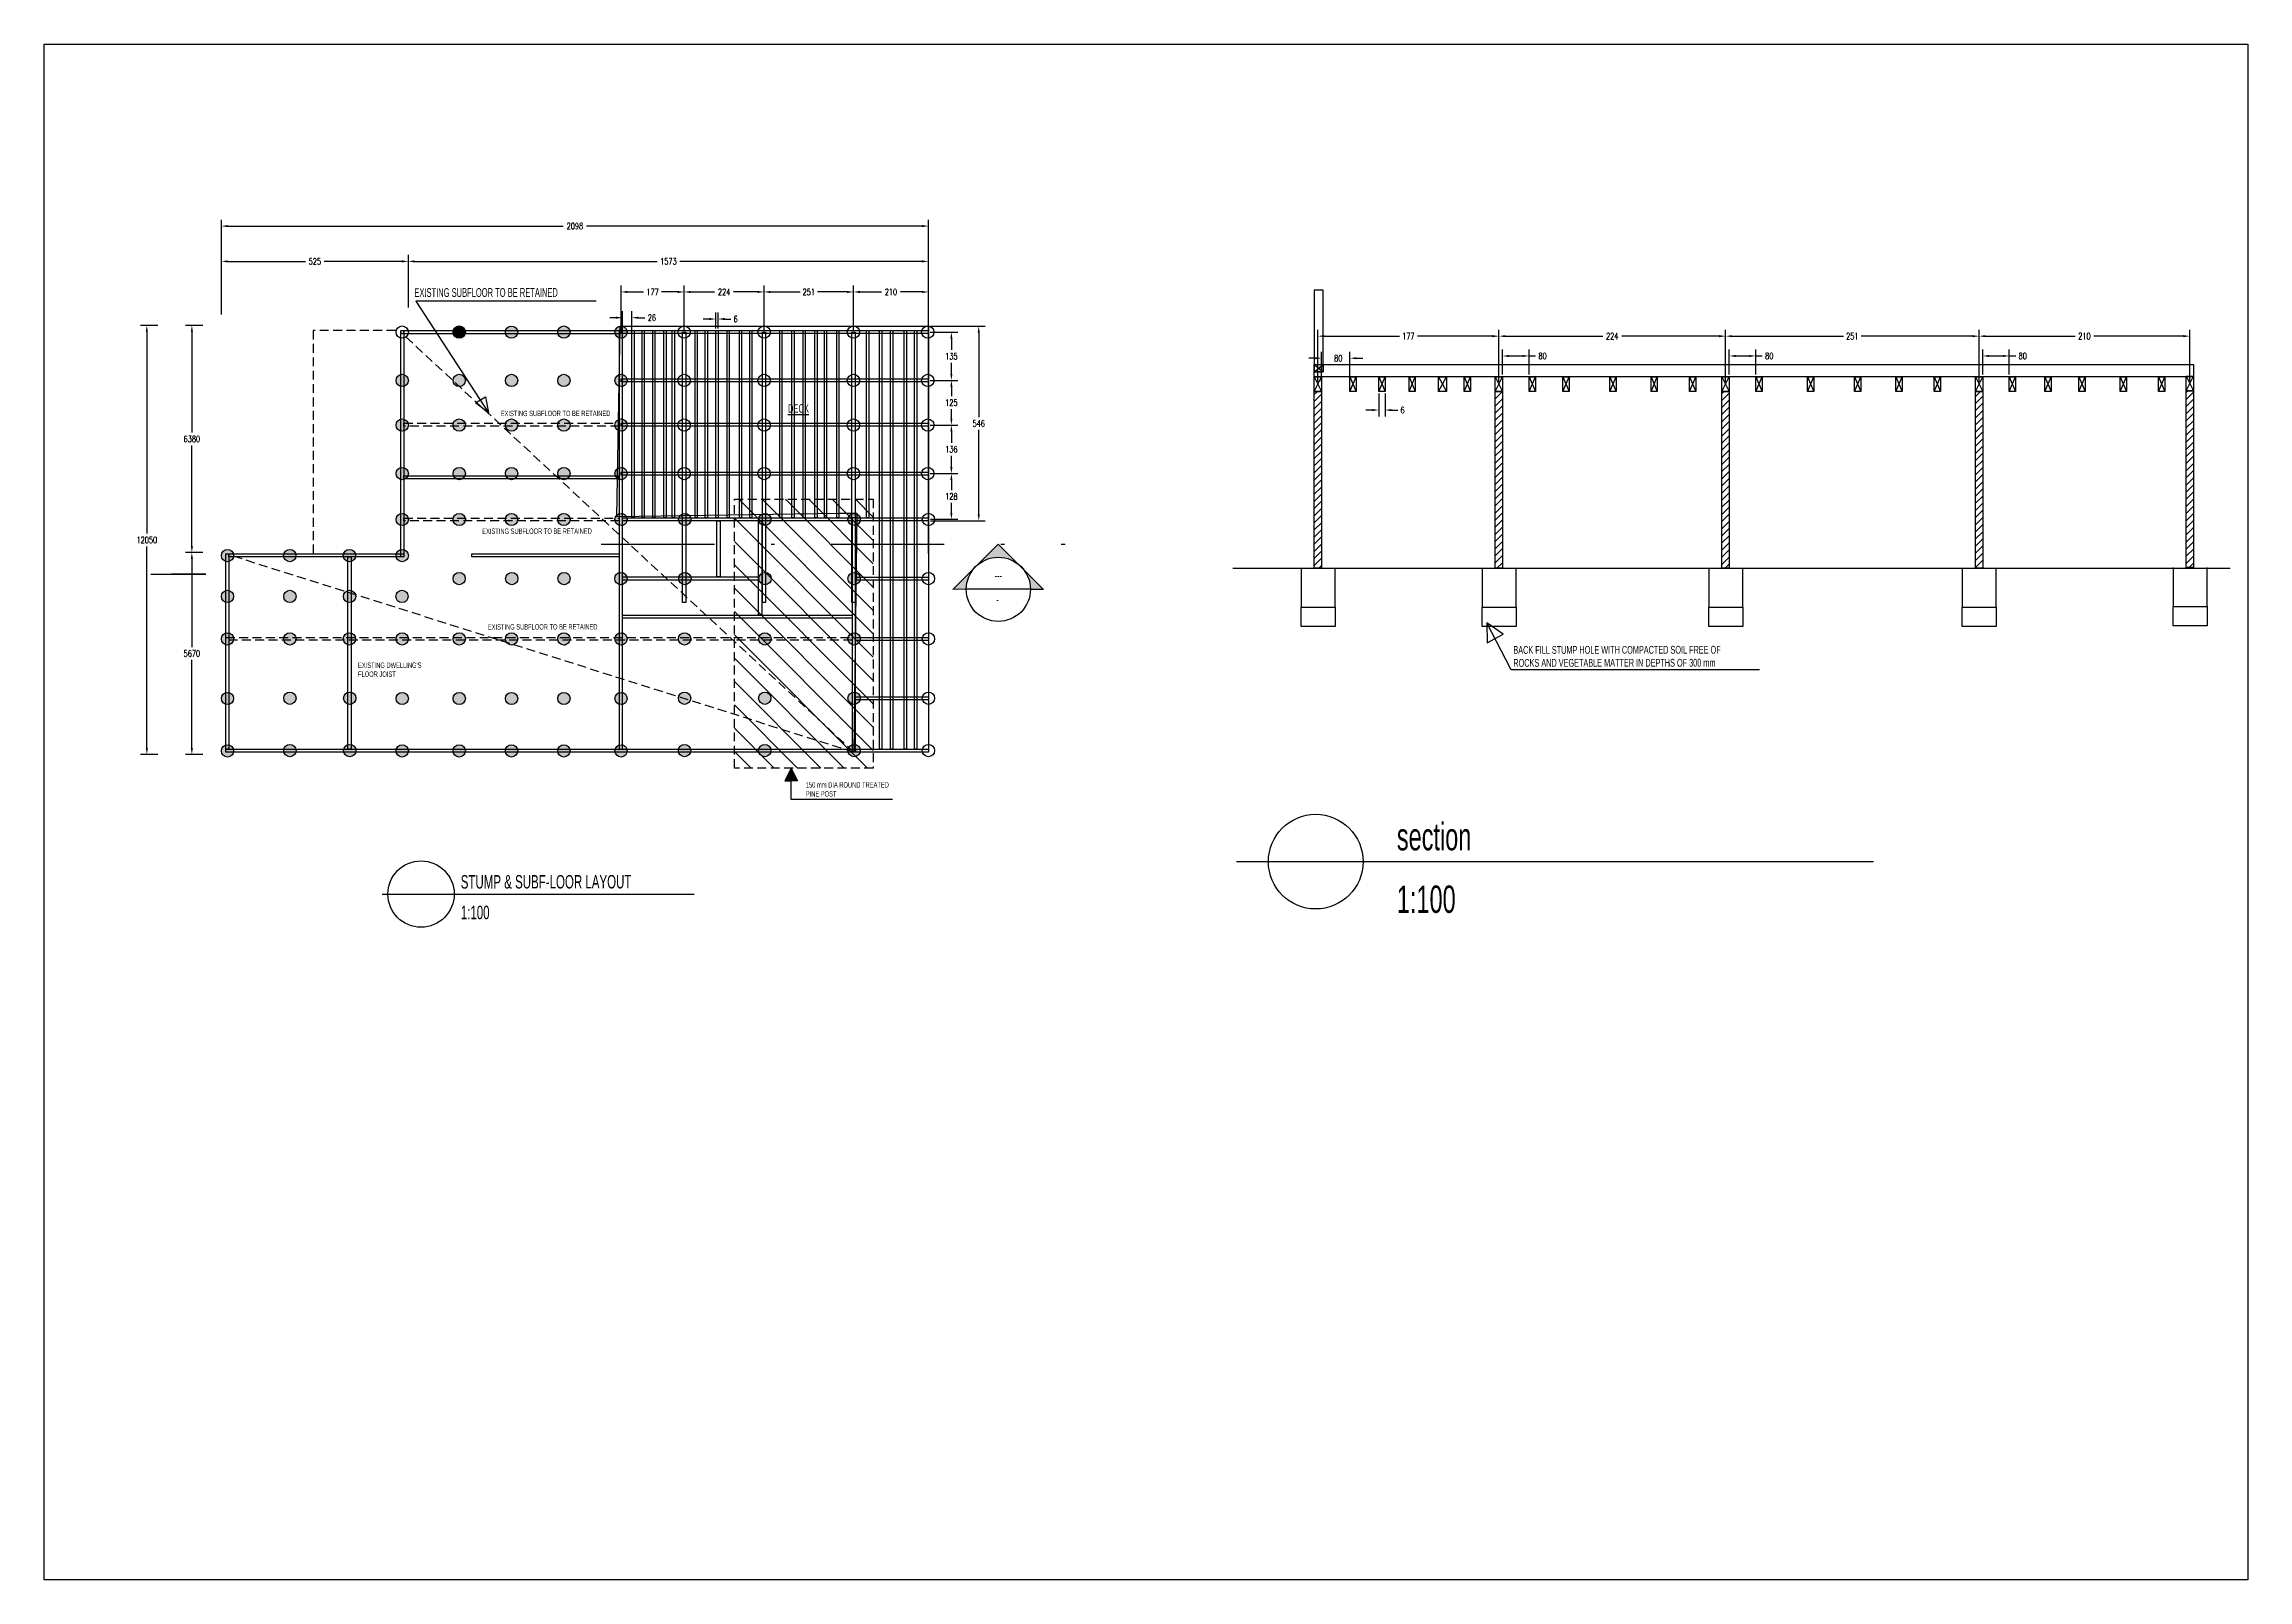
# Model space of a CAD drawing. Header units: inches. Extents: x 26998 to 46838, y -509 to 4343.
# Drawn here: x 37995.4 to 38057.2, y 798.4 to 841.5 of the extents above; entities that cross this region are included whole.
import ezdxf

# ---------------------------------------------------------------- set-up
doc = ezdxf.new("R2010")
doc.units = ezdxf.units.IN
doc.header["$LTSCALE"] = 0.5
doc.header["$MEASUREMENT"] = 0
doc.linetypes.add('DASHDOT2', pattern=[12.7, 6.35, -3.175, 0, -3.175])
doc.linetypes.add('DASHED', pattern=[0.75, 0.5, -0.25])
doc.layers.get('Defpoints').update_dxf_attribs({"color": 140})
for name, color, linetype in [('A-MUROS', 1, 'Continuous'), ('A-NOMBRE_MATERIAL', 4, 'Continuous'), ('A-TEXTOS', 2, 'Continuous'), ('NUEVO DIBUJO', 2, 'Continuous')]:
    doc.layers.add(name, color=color, linetype=linetype)
doc.styles.get("Standard").update_dxf_attribs({"font": 'romans.shx', "width": 0.75})
doc.dimstyles.get("Standard").update_dxf_attribs({"dimtxt": 0.18, "dimasz": 0.18, "dimexe": 0.18, "dimexo": 0.0625, "dimgap": 0.09, "dimtad": 0, "dimtih": 1, "dimtoh": 1, "dimdec": 4, "dimzin": 0, "dimdsep": 46, "dimtxsty": 'Standard', "dimcen": 0.09, "dimadec": 0, "dimazin": 0, "dimtfac": 1, "dimtdec": 4, "dimtofl": 0, "dimtmove": 0, "dimatfit": 3, "dimfxl": 1, "dimtolj": 1, "dimtzin": 0, "dimarcsym": 0})

msp = doc.modelspace()

# ---------------------------------------------------------------- texts
at = {"color": 2, "linetype": 'ByBlock', "char_height": 0.150452333, "attachment_point": 1, "rotation": 0.054061914}
for insert in [(38008.1656992, 831.1764156), (38007.803852, 825.1906186)]:
    msp.add_mtext_dynamic_manual_height_columns('{\\fArial Narrow|b0|i0|c0|p34;EXISTING SUBFLOOR TO BE RETAINED}', width=5.163842693, gutter_width=0.7522617, heights=[0], dxfattribs=dict(at, insert=insert))
at = {"layer": 'A-TEXTOS', "color": 2, "attachment_point": 1, "rotation": 0.054061914}
for s, width, gutter_width, insert, char_height in [('{\\fArial Narrow|b0|i0|c0|p34;EXISTING SUBFLOOR TO BE RETAINED}', 8.43746213, 1.2291581, (38005.7437811, 834.6141959), 0.245831628), ('{\\fArial Narrow|b0|i0|c0|p34;EXISTING SUBFLOOR TO BE RETAINED}', 5.163842693, 0.7522617, (38007.6455176, 827.8733797), 0.150452333), ("{\\fArial Narrow|b0|i0|c0|p34;EXISTING DWELLING'S\\PFLOOR JOIST}", 5.163842693, 0.7522617, (38004.1622531, 824.114775), 0.150452333), ('{\\fArial Narrow|b0|i0|c0|p34;150 mm DIA ROUND TREATED\\PPINE POST}', 5.163842693, 0.7522617, (38016.7243638, 820.7578282), 0.150452333)]:
    msp.add_mtext_dynamic_manual_height_columns(s, width=width, gutter_width=gutter_width, heights=[0], dxfattribs=dict(at, insert=insert, char_height=char_height))
at = {"layer": 'A-TEXTOS', "attachment_point": 1, "rotation": 0.054061914}
for s, width, gutter_width, insert, char_height in [('{\\fArial Narrow|b0|i0|c0|p34;BACK FILL STUMP HOLE WITH COMPACTED SOIL FREE OF\\PROCKS AND VEGETABLE MATTER IN DEPTHS OF 300 mm}', 7.477472615, 1.0893082, (38036.5752207, 824.5776588), 0.217861632), ('{\\fArial Narrow|b0|i0|c0|p34;section}', 26.341188257, 3.8373489, (38033.3065272, 819.6153219), 0.76746978), ('{\\fArial Narrow|b0|i0|c0|p34;STUMP & SUBF-LOOR LAYOUT}', 12.895706027, 1.8786291, (38007.0441992, 818.1517679), 0.375725824), ('{\\fArial Narrow|b0|i0|c0|p34;1:100}', 26.341188257, 3.8373489, (38033.3065272, 817.8600807), 0.76746978), ('{\\fArial Narrow|b0|i0|c0|p34;1:100}', 12.895706027, 1.8786291, (38007.0441992, 817.2924644), 0.375725824)]:
    msp.add_mtext_dynamic_manual_height_columns(s, width=width, gutter_width=gutter_width, heights=[0], dxfattribs=dict(at, insert=insert, char_height=char_height))
at = {"layer": 'NUEVO DIBUJO', "color": 2, "linetype": 'ByBlock', "insert": (38016.2251331, 831.3597116), "char_height": 0.237109014, "attachment_point": 1, "rotation": 0.054061914}
msp.add_mtext_dynamic_manual_height_columns('\\pxql;{\\fArial Narrow|b0|i0|c0|p34;\\LDECK}', width=3.528696202, gutter_width=1.1855451, heights=[0], dxfattribs=at)
at = {"layer": 'NUEVO DIBUJO', "color": 3, "linetype": 'ByBlock', "char_height": 0.237109014, "attachment_point": 1, "rotation": 180.054061914}
for s, insert in [('{\\fArial Narrow|b0|i0|c0|p34;---}', (38022.2308463, 826.3867725)), ('{\\fArial Narrow|b0|i0|c0|p34;-}', (38022.136708, 825.708599))]:
    msp.add_mtext_dynamic_manual_height_columns(s, width=2.849665571, gutter_width=1.1855451, heights=[0], dxfattribs=dict(at, insert=insert))

# ---------------------------------------------------------------- blocks, each defined once
blk = doc.blocks.new('*D528')
at = {"layer": 'Defpoints', "color": 0, "transparency": 16777216}
for p in [(38011.846, 833.787), (38011.583, 833.116), (38011.846, 833.116)]:
    blk.add_point(p, dxfattribs=at)
at = {"layer": 'NUEVO DIBUJO', "color": 0, "lineweight": -2, "transparency": 16777216}
for p, q in [((38011.403, 833.787), (38011.223, 833.787)), ((38011.583, 833.179), (38011.583, 833.967)), ((38011.846, 833.179), (38011.846, 833.967)), ((38012.026, 833.787), (38012.206, 833.787))]:
    blk.add_line(p, q, dxfattribs=at)
at = {"layer": 'NUEVO DIBUJO', "color": 0, "transparency": 16777216}
for points in [[(38011.403, 833.817), (38011.403, 833.757), (38011.583, 833.787)], [(38012.026, 833.817), (38012.026, 833.757), (38011.846, 833.787)]]:
    blk.add_solid(points, dxfattribs=at)
at = {"layer": 'NUEVO DIBUJO', "color": 0, "transparency": 16777216, "insert": (38012.406, 833.787), "char_height": 0.18, "attachment_point": 5}
blk.add_mtext('\\A1;26', dxfattribs=at)
blk = doc.blocks.new('*D491')
at = {"layer": 'Defpoints', "color": 0, "transparency": 16777216}
for p in [(37998.238, 833.572), (37998.612, 833.572), (37998.612, 821.536)]:
    blk.add_point(p, dxfattribs=at)
at = {"layer": 'NUEVO DIBUJO', "color": 0, "lineweight": -2, "transparency": 16777216}
for p, q in [((37998.55, 833.572), (37998.058, 833.572)), ((37998.238, 833.392), (37998.238, 827.734)), ((37998.238, 821.716), (37998.238, 827.374)), ((37998.55, 821.536), (37998.058, 821.536))]:
    blk.add_line(p, q, dxfattribs=at)
at = {"layer": 'NUEVO DIBUJO', "color": 0, "transparency": 16777216}
for points in [[(37998.208, 833.392), (37998.268, 833.392), (37998.238, 833.572)], [(37998.208, 821.716), (37998.268, 821.716), (37998.238, 821.536)]]:
    blk.add_solid(points, dxfattribs=at)
at = {"layer": 'NUEVO DIBUJO', "color": 0, "transparency": 16777216, "insert": (37998.238, 827.554), "char_height": 0.18, "attachment_point": 5}
blk.add_mtext('\\A1;12050', dxfattribs=at)
blk = doc.blocks.new('*D492')
at = {"layer": 'Defpoints', "color": 0, "transparency": 16777216}
for p in [(37999.501, 827.202), (37999.875, 827.202), (37999.875, 821.536)]:
    blk.add_point(p, dxfattribs=at)
at = {"layer": 'NUEVO DIBUJO', "color": 0, "lineweight": -2, "transparency": 16777216}
for p, q in [((37999.812, 827.202), (37999.321, 827.202)), ((37999.501, 827.022), (37999.501, 824.549)), ((37999.501, 821.716), (37999.501, 824.189)), ((37999.812, 821.536), (37999.321, 821.536))]:
    blk.add_line(p, q, dxfattribs=at)
at = {"layer": 'NUEVO DIBUJO', "color": 0, "transparency": 16777216}
for points in [[(37999.471, 827.022), (37999.531, 827.022), (37999.501, 827.202)], [(37999.471, 821.716), (37999.531, 821.716), (37999.501, 821.536)]]:
    blk.add_solid(points, dxfattribs=at)
at = {"layer": 'NUEVO DIBUJO', "color": 0, "transparency": 16777216, "insert": (37999.501, 824.369), "char_height": 0.18, "attachment_point": 5}
blk.add_mtext('\\A1;5670', dxfattribs=at)
blk = doc.blocks.new('*D493')
at = {"layer": 'Defpoints', "color": 0, "transparency": 16777216}
for p in [(37999.501, 833.572), (37999.875, 833.572), (37999.875, 827.202)]:
    blk.add_point(p, dxfattribs=at)
at = {"layer": 'NUEVO DIBUJO', "color": 0, "lineweight": -2, "transparency": 16777216}
for p, q in [((37999.812, 833.572), (37999.321, 833.572)), ((37999.501, 833.392), (37999.501, 830.567)), ((37999.501, 827.382), (37999.501, 830.207)), ((37999.812, 827.202), (37999.321, 827.202))]:
    blk.add_line(p, q, dxfattribs=at)
at = {"layer": 'NUEVO DIBUJO', "color": 0, "transparency": 16777216}
for points in [[(37999.471, 833.392), (37999.531, 833.392), (37999.501, 833.572)], [(37999.471, 827.382), (37999.531, 827.382), (37999.501, 827.202)]]:
    blk.add_solid(points, dxfattribs=at)
at = {"layer": 'NUEVO DIBUJO', "color": 0, "transparency": 16777216, "insert": (37999.501, 830.387), "char_height": 0.18, "attachment_point": 5}
blk.add_mtext('\\A1;6380', dxfattribs=at)
blk = doc.blocks.new('*D529')
at = {"layer": 'Defpoints', "color": 0, "transparency": 16777216}
for p in [(38020.165, 836.356), (38000.328, 834.685), (38020.165, 827.113)]:
    blk.add_point(p, dxfattribs=at)
at = {"layer": 'NUEVO DIBUJO', "color": 0, "lineweight": -2, "transparency": 16777216}
for p, q in [((38000.328, 834.748), (38000.328, 836.536)), ((38000.508, 836.356), (38009.919, 836.356)), ((38019.985, 836.356), (38010.574, 836.356)), ((38020.165, 827.176), (38020.165, 836.536))]:
    blk.add_line(p, q, dxfattribs=at)
at = {"layer": 'NUEVO DIBUJO', "color": 0, "transparency": 16777216}
for points in [[(38000.508, 836.386), (38000.508, 836.326), (38000.328, 836.356)], [(38019.985, 836.386), (38019.985, 836.326), (38020.165, 836.356)]]:
    blk.add_solid(points, dxfattribs=at)
at = {"layer": 'NUEVO DIBUJO', "color": 0, "transparency": 16777216, "insert": (38010.247, 836.356), "char_height": 0.18, "attachment_point": 5}
blk.add_mtext('\\A1;2098', dxfattribs=at)
blk = doc.blocks.new('*D494')
at = {"layer": 'Defpoints', "color": 0, "transparency": 16777216}
for p in [(38005.575, 835.366), (38000.328, 833.818), (38005.575, 834.012)]:
    blk.add_point(p, dxfattribs=at)
at = {"layer": 'NUEVO DIBUJO', "color": 0, "lineweight": -2, "transparency": 16777216}
for p, q in [((38000.328, 833.88), (38000.328, 835.546)), ((38000.508, 835.366), (38002.688, 835.366)), ((38005.395, 835.366), (38003.215, 835.366)), ((38005.575, 834.074), (38005.575, 835.546))]:
    blk.add_line(p, q, dxfattribs=at)
at = {"layer": 'NUEVO DIBUJO', "color": 0, "transparency": 16777216}
for points in [[(38000.508, 835.396), (38000.508, 835.336), (38000.328, 835.366)], [(38005.395, 835.396), (38005.395, 835.336), (38005.575, 835.366)]]:
    blk.add_solid(points, dxfattribs=at)
at = {"layer": 'NUEVO DIBUJO', "color": 0, "transparency": 16777216, "insert": (38002.952, 835.366), "char_height": 0.18, "attachment_point": 5}
blk.add_mtext('\\A1;525', dxfattribs=at)
blk = doc.blocks.new('*D495')
at = {"layer": 'Defpoints', "color": 0, "transparency": 16777216}
for p in [(38020.165, 835.366), (38005.575, 834.012), (38020.165, 834.012)]:
    blk.add_point(p, dxfattribs=at)
at = {"layer": 'NUEVO DIBUJO', "color": 0, "lineweight": -2, "transparency": 16777216}
for p, q in [((38005.575, 834.074), (38005.575, 835.546)), ((38005.755, 835.366), (38012.552, 835.366)), ((38019.985, 835.366), (38013.188, 835.366)), ((38020.165, 834.074), (38020.165, 835.546))]:
    blk.add_line(p, q, dxfattribs=at)
at = {"layer": 'NUEVO DIBUJO', "color": 0, "transparency": 16777216}
for points in [[(38005.755, 835.396), (38005.755, 835.336), (38005.575, 835.366)], [(38019.985, 835.396), (38019.985, 835.336), (38020.165, 835.366)]]:
    blk.add_solid(points, dxfattribs=at)
at = {"layer": 'NUEVO DIBUJO', "color": 0, "transparency": 16777216, "insert": (38012.87, 835.366), "char_height": 0.18, "attachment_point": 5}
blk.add_mtext('\\A1;1573', dxfattribs=at)
blk = doc.blocks.new('*D530')
at = {"layer": 'Defpoints', "color": 0, "transparency": 16777216}
for p in [(38013.312, 834.509), (38011.541, 833.382), (38013.312, 833.382)]:
    blk.add_point(p, dxfattribs=at)
at = {"layer": 'NUEVO DIBUJO', "color": 0, "lineweight": -2, "transparency": 16777216}
for p, q in [((38011.541, 833.444), (38011.541, 834.689)), ((38013.312, 833.444), (38013.312, 834.689)), ((38011.721, 834.509), (38012.172, 834.509)), ((38013.132, 834.509), (38012.68, 834.509))]:
    blk.add_line(p, q, dxfattribs=at)
at = {"layer": 'NUEVO DIBUJO', "color": 0, "transparency": 16777216}
for points in [[(38011.721, 834.539), (38011.721, 834.479), (38011.541, 834.509)], [(38013.132, 834.539), (38013.132, 834.479), (38013.312, 834.509)]]:
    blk.add_solid(points, dxfattribs=at)
at = {"layer": 'NUEVO DIBUJO', "color": 0, "transparency": 16777216, "insert": (38012.426, 834.509), "char_height": 0.18, "attachment_point": 5}
blk.add_mtext('\\A1;177', dxfattribs=at)
blk = doc.blocks.new('*D531')
at = {"layer": 'Defpoints', "color": 0, "transparency": 16777216}
for p in [(38015.554, 834.509), (38013.312, 833.382), (38015.554, 833.382)]:
    blk.add_point(p, dxfattribs=at)
at = {"layer": 'NUEVO DIBUJO', "color": 0, "lineweight": -2, "transparency": 16777216}
for p, q in [((38013.312, 833.444), (38013.312, 834.689)), ((38015.554, 833.444), (38015.554, 834.689)), ((38013.492, 834.509), (38014.166, 834.509)), ((38015.374, 834.509), (38014.7, 834.509))]:
    blk.add_line(p, q, dxfattribs=at)
at = {"layer": 'NUEVO DIBUJO', "color": 0, "transparency": 16777216}
for points in [[(38013.492, 834.539), (38013.492, 834.479), (38013.312, 834.509)], [(38015.374, 834.539), (38015.374, 834.479), (38015.554, 834.509)]]:
    blk.add_solid(points, dxfattribs=at)
at = {"layer": 'NUEVO DIBUJO', "color": 0, "transparency": 16777216, "insert": (38014.433, 834.509), "char_height": 0.18, "attachment_point": 5}
blk.add_mtext('\\A1;224', dxfattribs=at)
blk = doc.blocks.new('*D532')
at = {"layer": 'Defpoints', "color": 0, "transparency": 16777216}
for p in [(38018.062, 834.509), (38015.554, 833.382), (38018.062, 833.382)]:
    blk.add_point(p, dxfattribs=at)
at = {"layer": 'NUEVO DIBUJO', "color": 0, "lineweight": -2, "transparency": 16777216}
for p, q in [((38015.554, 833.444), (38015.554, 834.689)), ((38018.062, 833.444), (38018.062, 834.689)), ((38015.734, 834.509), (38016.564, 834.509)), ((38017.882, 834.509), (38017.052, 834.509))]:
    blk.add_line(p, q, dxfattribs=at)
at = {"layer": 'NUEVO DIBUJO', "color": 0, "transparency": 16777216}
for points in [[(38015.734, 834.539), (38015.734, 834.479), (38015.554, 834.509)], [(38017.882, 834.539), (38017.882, 834.479), (38018.062, 834.509)]]:
    blk.add_solid(points, dxfattribs=at)
at = {"layer": 'NUEVO DIBUJO', "color": 0, "transparency": 16777216, "insert": (38016.808, 834.509), "char_height": 0.18, "attachment_point": 5}
blk.add_mtext('\\A1;251', dxfattribs=at)
blk = doc.blocks.new('*D533')
at = {"layer": 'Defpoints', "color": 0, "transparency": 16777216}
for p in [(38020.165, 834.509), (38018.062, 833.382), (38020.165, 833.382)]:
    blk.add_point(p, dxfattribs=at)
at = {"layer": 'NUEVO DIBUJO', "color": 0, "lineweight": -2, "transparency": 16777216}
for p, q in [((38018.062, 833.444), (38018.062, 834.689)), ((38020.165, 833.444), (38020.165, 834.689)), ((38018.242, 834.509), (38018.85, 834.509)), ((38019.985, 834.509), (38019.377, 834.509))]:
    blk.add_line(p, q, dxfattribs=at)
at = {"layer": 'NUEVO DIBUJO', "color": 0, "transparency": 16777216}
for points in [[(38018.242, 834.539), (38018.242, 834.479), (38018.062, 834.509)], [(38019.985, 834.539), (38019.985, 834.479), (38020.165, 834.509)]]:
    blk.add_solid(points, dxfattribs=at)
at = {"layer": 'NUEVO DIBUJO', "color": 0, "transparency": 16777216, "insert": (38019.113, 834.509), "char_height": 0.18, "attachment_point": 5}
blk.add_mtext('\\A1;210', dxfattribs=at)
blk = doc.blocks.new('*D534')
at = {"layer": 'Defpoints', "color": 0, "transparency": 16777216}
for p in [(38020.147, 833.382), (38020.147, 832.028), (38020.809, 832.028)]:
    blk.add_point(p, dxfattribs=at)
at = {"layer": 'NUEVO DIBUJO', "color": 0, "lineweight": -2, "transparency": 16777216}
for p, q in [((38020.21, 833.382), (38020.989, 833.382)), ((38020.809, 833.202), (38020.809, 832.885)), ((38020.809, 832.208), (38020.809, 832.525)), ((38020.21, 832.028), (38020.989, 832.028))]:
    blk.add_line(p, q, dxfattribs=at)
at = {"layer": 'NUEVO DIBUJO', "color": 0, "transparency": 16777216}
for points in [[(38020.779, 833.202), (38020.839, 833.202), (38020.809, 833.382)], [(38020.779, 832.208), (38020.839, 832.208), (38020.809, 832.028)]]:
    blk.add_solid(points, dxfattribs=at)
at = {"layer": 'NUEVO DIBUJO', "color": 0, "transparency": 16777216, "insert": (38020.809, 832.705), "char_height": 0.18, "attachment_point": 5}
blk.add_mtext('\\A1;135', dxfattribs=at)
blk = doc.blocks.new('*D535')
at = {"layer": 'Defpoints', "color": 0, "transparency": 16777216}
for p in [(38020.165, 832.028), (38020.147, 830.777), (38020.809, 830.777)]:
    blk.add_point(p, dxfattribs=at)
at = {"layer": 'NUEVO DIBUJO', "color": 0, "lineweight": -2, "transparency": 16777216}
for p, q in [((38020.227, 832.028), (38020.989, 832.028)), ((38020.809, 831.848), (38020.809, 831.583)), ((38020.809, 830.957), (38020.809, 831.223)), ((38020.21, 830.777), (38020.989, 830.777))]:
    blk.add_line(p, q, dxfattribs=at)
at = {"layer": 'NUEVO DIBUJO', "color": 0, "transparency": 16777216}
for points in [[(38020.779, 831.848), (38020.839, 831.848), (38020.809, 832.028)], [(38020.779, 830.957), (38020.839, 830.957), (38020.809, 830.777)]]:
    blk.add_solid(points, dxfattribs=at)
at = {"layer": 'NUEVO DIBUJO', "color": 0, "transparency": 16777216, "insert": (38020.809, 831.403), "char_height": 0.18, "attachment_point": 5}
blk.add_mtext('\\A1;125', dxfattribs=at)
blk = doc.blocks.new('*D536')
at = {"layer": 'Defpoints', "color": 0, "transparency": 16777216}
for p in [(38020.147, 830.777), (38020.147, 829.415), (38020.809, 829.415)]:
    blk.add_point(p, dxfattribs=at)
at = {"layer": 'NUEVO DIBUJO', "color": 0, "lineweight": -2, "transparency": 16777216}
for p, q in [((38020.21, 830.777), (38020.989, 830.777)), ((38020.809, 830.597), (38020.809, 830.276)), ((38020.809, 829.595), (38020.809, 829.916)), ((38020.21, 829.415), (38020.989, 829.415))]:
    blk.add_line(p, q, dxfattribs=at)
at = {"layer": 'NUEVO DIBUJO', "color": 0, "transparency": 16777216}
for points in [[(38020.779, 830.597), (38020.839, 830.597), (38020.809, 830.777)], [(38020.779, 829.595), (38020.839, 829.595), (38020.809, 829.415)]]:
    blk.add_solid(points, dxfattribs=at)
at = {"layer": 'NUEVO DIBUJO', "color": 0, "transparency": 16777216, "insert": (38020.809, 830.096), "char_height": 0.18, "attachment_point": 5}
blk.add_mtext('\\A1;136', dxfattribs=at)
blk = doc.blocks.new('*D537')
at = {"layer": 'Defpoints', "color": 0, "transparency": 16777216}
for p in [(38020.147, 829.415), (38020.165, 828.133), (38020.809, 828.133)]:
    blk.add_point(p, dxfattribs=at)
at = {"layer": 'NUEVO DIBUJO', "color": 0, "lineweight": -2, "transparency": 16777216}
for p, q in [((38020.21, 829.415), (38020.989, 829.415)), ((38020.809, 829.235), (38020.809, 828.954)), ((38020.809, 828.313), (38020.809, 828.594)), ((38020.227, 828.133), (38020.989, 828.133))]:
    blk.add_line(p, q, dxfattribs=at)
at = {"layer": 'NUEVO DIBUJO', "color": 0, "transparency": 16777216}
for points in [[(38020.779, 829.235), (38020.839, 829.235), (38020.809, 829.415)], [(38020.779, 828.313), (38020.839, 828.313), (38020.809, 828.133)]]:
    blk.add_solid(points, dxfattribs=at)
at = {"layer": 'NUEVO DIBUJO', "color": 0, "transparency": 16777216, "insert": (38020.809, 828.774), "char_height": 0.18, "attachment_point": 5}
blk.add_mtext('\\A1;128', dxfattribs=at)
blk = doc.blocks.new('*D538')
at = {"layer": 'Defpoints', "color": 0, "transparency": 16777216}
for p in [(38020.165, 833.548), (38020.165, 828.09), (38021.577, 828.09)]:
    blk.add_point(p, dxfattribs=at)
at = {"layer": 'NUEVO DIBUJO', "color": 0, "lineweight": -2, "transparency": 16777216}
for p, q in [((38020.227, 833.548), (38021.757, 833.548)), ((38021.577, 833.368), (38021.577, 830.999)), ((38021.577, 828.27), (38021.577, 830.639)), ((38020.227, 828.09), (38021.757, 828.09))]:
    blk.add_line(p, q, dxfattribs=at)
at = {"layer": 'NUEVO DIBUJO', "color": 0, "transparency": 16777216}
for points in [[(38021.547, 833.368), (38021.607, 833.368), (38021.577, 833.548)], [(38021.547, 828.27), (38021.607, 828.27), (38021.577, 828.09)]]:
    blk.add_solid(points, dxfattribs=at)
at = {"layer": 'NUEVO DIBUJO', "color": 0, "transparency": 16777216, "insert": (38021.577, 830.819), "char_height": 0.18, "attachment_point": 5}
blk.add_mtext('\\A1;546', dxfattribs=at)
blk = doc.blocks.new('*D539')
at = {"layer": 'Defpoints', "color": 0, "transparency": 16777216}
for p in [(38014.264, 833.75), (38014.201, 833.425), (38014.264, 833.425)]:
    blk.add_point(p, dxfattribs=at)
at = {"layer": 'NUEVO DIBUJO', "color": 0, "lineweight": -2, "transparency": 16777216}
for p, q in [((38014.021, 833.75), (38013.841, 833.75)), ((38014.201, 833.487), (38014.201, 833.93)), ((38014.264, 833.487), (38014.264, 833.93)), ((38014.444, 833.75), (38014.624, 833.75))]:
    blk.add_line(p, q, dxfattribs=at)
at = {"layer": 'NUEVO DIBUJO', "color": 0, "transparency": 16777216}
for points in [[(38014.021, 833.78), (38014.021, 833.72), (38014.201, 833.75)], [(38014.444, 833.78), (38014.444, 833.72), (38014.264, 833.75)]]:
    blk.add_solid(points, dxfattribs=at)
at = {"layer": 'NUEVO DIBUJO', "color": 0, "transparency": 16777216, "insert": (38014.756, 833.75), "char_height": 0.18, "attachment_point": 5}
blk.add_mtext('\\A1;6', dxfattribs=at)
blk = doc.blocks.new('*D540')
at = {"layer": 'Defpoints', "color": 0, "transparency": 16777216}
for p in [(38036.169, 833.269), (38031.093, 831.925), (38036.169, 831.925)]:
    blk.add_point(p, dxfattribs=at)
at = {"layer": 'NUEVO DIBUJO', "color": 0, "lineweight": -2, "transparency": 16777216}
for p, q in [((38031.093, 831.987), (38031.093, 833.449)), ((38031.273, 833.269), (38033.377, 833.269)), ((38035.989, 833.269), (38033.885, 833.269)), ((38036.169, 831.987), (38036.169, 833.449))]:
    blk.add_line(p, q, dxfattribs=at)
at = {"layer": 'NUEVO DIBUJO', "color": 0, "transparency": 16777216}
for points in [[(38031.273, 833.299), (38031.273, 833.239), (38031.093, 833.269)], [(38035.989, 833.299), (38035.989, 833.239), (38036.169, 833.269)]]:
    blk.add_solid(points, dxfattribs=at)
at = {"layer": 'NUEVO DIBUJO', "color": 0, "transparency": 16777216, "insert": (38033.631, 833.269), "char_height": 0.18, "attachment_point": 5}
blk.add_mtext('\\A1;177', dxfattribs=at)
blk = doc.blocks.new('*D541')
at = {"layer": 'Defpoints', "color": 0, "transparency": 16777216}
for p in [(38042.528, 833.269), (38036.169, 831.925), (38042.528, 831.925)]:
    blk.add_point(p, dxfattribs=at)
at = {"layer": 'NUEVO DIBUJO', "color": 0, "lineweight": -2, "transparency": 16777216}
for p, q in [((38036.169, 831.987), (38036.169, 833.449)), ((38036.349, 833.269), (38039.082, 833.269)), ((38042.348, 833.269), (38039.615, 833.269)), ((38042.528, 831.987), (38042.528, 833.449))]:
    blk.add_line(p, q, dxfattribs=at)
at = {"layer": 'NUEVO DIBUJO', "color": 0, "transparency": 16777216}
for points in [[(38036.349, 833.299), (38036.349, 833.239), (38036.169, 833.269)], [(38042.348, 833.299), (38042.348, 833.239), (38042.528, 833.269)]]:
    blk.add_solid(points, dxfattribs=at)
at = {"layer": 'NUEVO DIBUJO', "color": 0, "transparency": 16777216, "insert": (38039.349, 833.269), "char_height": 0.18, "attachment_point": 5}
blk.add_mtext('\\A1;224', dxfattribs=at)
blk = doc.blocks.new('*D542')
at = {"layer": 'Defpoints', "color": 0, "transparency": 16777216}
for p in [(38049.641, 833.269), (38042.528, 831.925), (38049.641, 831.925)]:
    blk.add_point(p, dxfattribs=at)
at = {"layer": 'NUEVO DIBUJO', "color": 0, "lineweight": -2, "transparency": 16777216}
for p, q in [((38042.528, 831.987), (38042.528, 833.449)), ((38042.708, 833.269), (38045.84, 833.269)), ((38049.461, 833.269), (38046.329, 833.269)), ((38049.641, 831.987), (38049.641, 833.449))]:
    blk.add_line(p, q, dxfattribs=at)
at = {"layer": 'NUEVO DIBUJO', "color": 0, "transparency": 16777216}
for points in [[(38042.708, 833.299), (38042.708, 833.239), (38042.528, 833.269)], [(38049.461, 833.299), (38049.461, 833.239), (38049.641, 833.269)]]:
    blk.add_solid(points, dxfattribs=at)
at = {"layer": 'NUEVO DIBUJO', "color": 0, "transparency": 16777216, "insert": (38046.085, 833.269), "char_height": 0.18, "attachment_point": 5}
blk.add_mtext('\\A1;251', dxfattribs=at)
blk = doc.blocks.new('*D543')
at = {"layer": 'Defpoints', "color": 0, "transparency": 16777216}
for p in [(38055.554, 833.269), (38049.641, 831.925), (38055.554, 831.943)]:
    blk.add_point(p, dxfattribs=at)
at = {"layer": 'NUEVO DIBUJO', "color": 0, "lineweight": -2, "transparency": 16777216}
for p, q in [((38049.641, 831.987), (38049.641, 833.449)), ((38049.821, 833.269), (38052.334, 833.269)), ((38055.374, 833.269), (38052.861, 833.269)), ((38055.554, 832.005), (38055.554, 833.449))]:
    blk.add_line(p, q, dxfattribs=at)
at = {"layer": 'NUEVO DIBUJO', "color": 0, "transparency": 16777216}
for points in [[(38049.821, 833.299), (38049.821, 833.239), (38049.641, 833.269)], [(38055.374, 833.299), (38055.374, 833.239), (38055.554, 833.269)]]:
    blk.add_solid(points, dxfattribs=at)
at = {"layer": 'NUEVO DIBUJO', "color": 0, "transparency": 16777216, "insert": (38052.597, 833.269), "char_height": 0.18, "attachment_point": 5}
blk.add_mtext('\\A1;210', dxfattribs=at)
blk = doc.blocks.new('*D544')
at = {"layer": 'Defpoints', "color": 0, "transparency": 16777216}
for p in [(38031.992, 832.65), (38031.196, 831.925), (38031.992, 831.925)]:
    blk.add_point(p, dxfattribs=at)
at = {"layer": 'NUEVO DIBUJO', "color": 0, "lineweight": -2, "transparency": 16777216}
for p, q in [((38031.016, 832.65), (38030.836, 832.65)), ((38031.196, 831.987), (38031.196, 832.83)), ((38031.992, 831.987), (38031.992, 832.83)), ((38032.172, 832.65), (38032.352, 832.65))]:
    blk.add_line(p, q, dxfattribs=at)
at = {"layer": 'NUEVO DIBUJO', "color": 0, "transparency": 16777216}
for points in [[(38031.016, 832.68), (38031.016, 832.62), (38031.196, 832.65)], [(38032.172, 832.68), (38032.172, 832.62), (38031.992, 832.65)]]:
    blk.add_solid(points, dxfattribs=at)
at = {"layer": 'NUEVO DIBUJO', "color": 0, "transparency": 16777216, "insert": (38031.663, 832.65), "char_height": 0.18, "attachment_point": 5}
blk.add_mtext('\\A1;80', dxfattribs=at)
blk = doc.blocks.new('*D545')
at = {"layer": 'Defpoints', "color": 0, "transparency": 16777216}
for p in [(38037.016, 832.714), (38036.271, 832.129), (38037.016, 832.129)]:
    blk.add_point(p, dxfattribs=at)
at = {"layer": 'NUEVO DIBUJO', "color": 0, "lineweight": -2, "transparency": 16777216}
for p, q in [((38036.271, 832.192), (38036.271, 832.894)), ((38037.016, 832.192), (38037.016, 832.894)), ((38036.451, 832.714), (38036.836, 832.714)), ((38037.016, 832.714), (38037.196, 832.714))]:
    blk.add_line(p, q, dxfattribs=at)
at = {"layer": 'NUEVO DIBUJO', "color": 0, "transparency": 16777216}
for points in [[(38036.451, 832.744), (38036.451, 832.684), (38036.271, 832.714)], [(38036.836, 832.744), (38036.836, 832.684), (38037.016, 832.714)]]:
    blk.add_solid(points, dxfattribs=at)
at = {"layer": 'NUEVO DIBUJO', "color": 0, "transparency": 16777216, "insert": (38037.395, 832.714), "char_height": 0.18, "attachment_point": 5}
blk.add_mtext('\\A1;80', dxfattribs=at)
blk = doc.blocks.new('*D496')
at = {"layer": 'Defpoints', "color": 0, "transparency": 16777216}
for p in [(38043.376, 832.714), (38042.631, 832.129), (38043.376, 832.129)]:
    blk.add_point(p, dxfattribs=at)
at = {"layer": 'NUEVO DIBUJO', "color": 0, "lineweight": -2, "transparency": 16777216}
for p, q in [((38042.631, 832.192), (38042.631, 832.894)), ((38043.376, 832.192), (38043.376, 832.894)), ((38042.811, 832.714), (38043.196, 832.714)), ((38043.376, 832.714), (38043.556, 832.714))]:
    blk.add_line(p, q, dxfattribs=at)
at = {"layer": 'NUEVO DIBUJO', "color": 0, "transparency": 16777216}
for points in [[(38042.811, 832.744), (38042.811, 832.684), (38042.631, 832.714)], [(38043.196, 832.744), (38043.196, 832.684), (38043.376, 832.714)]]:
    blk.add_solid(points, dxfattribs=at)
at = {"layer": 'NUEVO DIBUJO', "color": 0, "transparency": 16777216, "insert": (38043.755, 832.714), "char_height": 0.18, "attachment_point": 5}
blk.add_mtext('\\A1;80', dxfattribs=at)
blk = doc.blocks.new('*D497')
at = {"layer": 'Defpoints', "color": 0, "transparency": 16777216}
for p in [(38050.488, 832.714), (38049.743, 832.129), (38050.488, 832.129)]:
    blk.add_point(p, dxfattribs=at)
at = {"layer": 'NUEVO DIBUJO', "color": 0, "lineweight": -2, "transparency": 16777216}
for p, q in [((38049.743, 832.192), (38049.743, 832.894)), ((38050.488, 832.192), (38050.488, 832.894)), ((38049.923, 832.714), (38050.308, 832.714)), ((38050.488, 832.714), (38050.668, 832.714))]:
    blk.add_line(p, q, dxfattribs=at)
at = {"layer": 'NUEVO DIBUJO', "color": 0, "transparency": 16777216}
for points in [[(38049.923, 832.744), (38049.923, 832.684), (38049.743, 832.714)], [(38050.308, 832.744), (38050.308, 832.684), (38050.488, 832.714)]]:
    blk.add_solid(points, dxfattribs=at)
at = {"layer": 'NUEVO DIBUJO', "color": 0, "transparency": 16777216, "insert": (38050.867, 832.714), "char_height": 0.18, "attachment_point": 5}
blk.add_mtext('\\A1;80', dxfattribs=at)
blk = doc.blocks.new('*D546')
at = {"layer": 'Defpoints', "color": 0, "transparency": 16777216}
for p in [(38032.798, 831.72), (38032.976, 831.72), (38032.976, 831.197)]:
    blk.add_point(p, dxfattribs=at)
at = {"layer": 'NUEVO DIBUJO', "color": 0, "lineweight": -2, "transparency": 16777216}
for p, q in [((38032.798, 831.657), (38032.798, 831.017)), ((38032.976, 831.657), (38032.976, 831.017)), ((38032.618, 831.197), (38032.438, 831.197)), ((38033.156, 831.197), (38033.336, 831.197))]:
    blk.add_line(p, q, dxfattribs=at)
at = {"layer": 'NUEVO DIBUJO', "color": 0, "transparency": 16777216}
for points in [[(38032.618, 831.227), (38032.618, 831.167), (38032.798, 831.197)], [(38033.156, 831.227), (38033.156, 831.167), (38032.976, 831.197)]]:
    blk.add_solid(points, dxfattribs=at)
at = {"layer": 'NUEVO DIBUJO', "color": 0, "transparency": 16777216, "insert": (38033.467, 831.197), "char_height": 0.18, "attachment_point": 5}
blk.add_mtext('\\A1;6', dxfattribs=at)

# ---------------------------------------------------------------- dimensions: what is measured, and where the dimension line sits
at = {"layer": 'NUEVO DIBUJO', "color": 2}
for base, p1, p2, text, picture, middle in [((38020.1649011, 836.3555475), (38000.3283517, 834.6853526), (38020.1649011, 827.1132662), '2098', '*D529', (38010.2466264, 836.3555475)), ((38005.5750974, 835.3657533), (38000.3283517, 833.8179441), (38005.5750974, 834.0118958), '525', '*D494', (38002.9517246, 835.3657533)), ((38020.1649011, 835.3657533), (38005.5750974, 834.0118958), (38020.1649011, 834.0118958), '1573', '*D495', (38012.8699992, 835.3657533)), ((38013.3117985, 834.5089824), (38011.5405072, 833.38192), (38013.3117985, 833.38192), '177', '*D530', (38012.4261528, 834.5089824)), ((38015.5541667, 834.5089824), (38013.3117985, 833.38192), (38015.5541667, 833.38192), '224', '*D531', (38014.4329826, 834.5089824)), ((38018.0618511, 834.5089824), (38015.5541667, 833.38192), (38018.0618511, 833.38192), '251', '*D532', (38016.8080089, 834.5089824)), ((38020.1649011, 834.5089824), (38018.0618511, 833.38192), (38020.1649011, 833.38192), '210', '*D533', (38019.1133761, 834.5089824)), ((38011.8463111, 833.7868924), (38011.5826927, 833.116098), (38011.8463111, 833.116098), '26', '*D528', (38012.4055968, 833.7868924)), ((38014.2638841, 833.7497797), (38014.2013673, 833.4245626), (38014.2638841, 833.4245626), '6', '*D539', (38014.7556698, 833.7497797)), ((38036.1686285, 833.2687468), (38031.0931796, 831.9246618), (38036.1686285, 831.9246618), '177', '*D540', (38033.6309041, 833.2687468)), ((38042.5284891, 833.2687519), (38036.168859, 831.9246668), (38042.5284891, 831.9246618), '224', '*D541', (38039.348674, 833.2687519)), ((38037.0158308, 832.7135339), (38036.2710183, 832.1294413), (38037.0158308, 832.1294413), '80', '*D545', (38037.3951165, 832.7135339)), ((38049.6408458, 833.2687468), (38042.5284891, 831.9246618), (38049.6408458, 831.9246618), '251', '*D542', (38046.0846674, 833.2687468)), ((38043.3756913, 832.7135339), (38042.6308788, 832.1294413), (38043.3756913, 832.1294413), '80', '*D496', (38043.754977, 832.7135339)), ((38055.5539003, 833.2687468), (38049.6410758, 831.9246668), (38055.5539003, 831.9426888), '210', '*D543', (38052.597488, 833.2687468)), ((38050.488048, 832.7135339), (38049.7432355, 832.1294413), (38050.488048, 832.1294413), '80', '*D497', (38050.8673337, 832.7135339)), ((38032.9755261, 831.1970694), (38032.7982144, 831.7198823), (38032.9755261, 831.7198823), '6', '*D546', (38033.4673118, 831.1970694))]:
    dim = msp.add_linear_dim(base=base, p1=p1, p2=p2, text=text, dimstyle='Standard', dxfattribs=at)
    dim.commit()
    dim.dimension.update_dxf_attribs({"geometry": picture, "text_midpoint": middle})
for base, p1, p2, text, picture, middle in [((37998.2378261, 833.5721009), (37998.612263, 821.5359544), (37998.612263, 833.5721009), '12050', '*D491', (37998.2378261, 827.5540276)), ((37999.5005821, 833.5721009), (37999.8748242, 827.2018924), (37999.8748242, 833.5721009), '6380', '*D493', (37999.5005821, 830.3869966)), ((38021.5772172, 828.0904034), (38020.1649011, 833.548234), (38020.1649011, 828.0904034), '546', '*D538', (38021.5772172, 830.8193187)), ((38020.8089024, 832.0281886), (38020.1473008, 833.38192), (38020.1473008, 832.0281886), '135', '*D534', (38020.8089024, 832.7050543)), ((38020.8089024, 830.7769326), (38020.1649011, 832.0281886), (38020.1473008, 830.7769326), '125', '*D535', (38020.8089024, 831.4025606)), ((38020.8089024, 829.4150871), (38020.1473008, 830.7769326), (38020.1473008, 829.4150871), '136', '*D536', (38020.8089024, 830.0960099)), ((38020.8089024, 828.133046), (38020.1473008, 829.4150871), (38020.1649011, 828.133046), '128', '*D537', (38020.8089024, 828.7740666)), ((37999.5005821, 827.2018924), (37999.8748242, 821.5359544), (37999.8748242, 827.2018924), '5670', '*D492', (37999.5005821, 824.3689234))]:
    dim = msp.add_linear_dim(base=base, p1=p1, p2=p2, angle=90, text=text, dimstyle='Standard', dxfattribs=at)
    dim.commit()
    dim.dimension.update_dxf_attribs({"geometry": picture, "text_midpoint": middle})
dim = msp.add_linear_dim(base=(38031.9920502, 832.6504615), p1=(38031.1955694, 831.9246618), p2=(38031.9920502, 831.9246618), text='80', dimstyle='Standard', dxfattribs=at)
dim.commit()
dim.dimension.update_dxf_attribs({"geometry": '*D544', "text_midpoint": (38031.662639, 832.6504615), "dimtype": 160})

# ---------------------------------------------------------------- hatches: boundary and pattern name
at = {"layer": 'A-NOMBRE_MATERIAL'}
h = msp.add_hatch(color=6, dxfattribs=at)
h.dxf.hatch_style = 1
edge = h.paths.add_edge_path()
edge.add_arc((38008.4708083, 833.3815784), 0.1721429, 0, 360)
edge = h.paths.add_edge_path()
edge.add_arc((38009.9393758, 833.38192), 0.1721429, 0, 360)
edge = h.paths.add_edge_path()
edge.add_arc((38011.5405072, 833.38192), 0.1721429, 0, 360)
edge = h.paths.add_edge_path()
edge.add_arc((38005.4029545, 832.0281886), 0.1721429, 0, 360)
edge = h.paths.add_edge_path()
edge.add_arc((38007.0038954, 832.0281886), 0.1721429, 0, 360)
edge = h.paths.add_edge_path()
edge.add_arc((38008.4708083, 832.027847), 0.1721429, 0, 360)
edge = h.paths.add_edge_path()
edge.add_arc((38011.5405072, 832.0281886), 0.1721429, 0, 360)
edge = h.paths.add_edge_path()
edge.add_arc((38009.9393758, 832.0281886), 0.1721429, 0, 360)
edge = h.paths.add_edge_path()
edge.add_arc((38003.9287417, 821.6443485), 0.1721429, 0, 360)
edge = h.paths.add_edge_path()
edge.add_arc((38002.2512483, 821.6443485), 0.1721429, 0, 360)
edge = h.paths.add_edge_path()
edge.add_arc((38000.5004946, 821.6352422), 0.1721429, 0, 360)
edge = h.paths.add_edge_path()
edge.add_arc((38007.0038954, 821.6379043), 0.1721429, 0, 360)
edge = h.paths.add_edge_path()
edge.add_arc((38005.4029545, 821.6379043), 0.1721429, 0, 360)
edge = h.paths.add_edge_path()
edge.add_arc((38002.2512483, 823.113187), 0.1721429, 0, 360)
edge = h.paths.add_edge_path()
edge.add_arc((38000.5004946, 823.1069963), 0.1721429, 0, 360)
edge = h.paths.add_edge_path()
edge.add_arc((38003.9287417, 823.113187), 0.1721429, 0, 360)
edge = h.paths.add_edge_path()
edge.add_arc((38007.0038954, 823.1069307), 0.1721429, 0, 360)
edge = h.paths.add_edge_path()
edge.add_arc((38005.4029545, 823.1069307), 0.1721429, 0, 360)
edge = h.paths.add_edge_path()
edge.add_arc((38009.9393758, 823.1069307), 0.1721429, 0, 360)
edge = h.paths.add_edge_path()
edge.add_arc((38008.4708083, 823.1065892), 0.1721429, 0, 360)
edge = h.paths.add_edge_path()
edge.add_arc((38013.3227865, 821.6443485), 0.1721429, 0, 360)
edge = h.paths.add_edge_path()
edge.add_arc((38011.5405072, 821.6379043), 0.1721429, 0, 360)
edge = h.paths.add_edge_path()
edge.add_arc((38009.9393758, 821.6379043), 0.1721429, 0, 360)
edge = h.paths.add_edge_path()
edge.add_arc((38008.4708083, 821.6375627), 0.1721429, 0, 360)
edge = h.paths.add_edge_path()
edge.add_arc((38011.5405072, 823.1069307), 0.1721429, 0, 360)
edge = h.paths.add_edge_path()
edge.add_arc((38013.3227865, 823.113187), 0.1721429, 0, 360)
edge = h.paths.add_edge_path()
edge.add_arc((38015.5740155, 823.113187), 0.1721429, 0, 360)
edge = h.paths.add_edge_path()
edge.add_arc((38015.5740155, 821.6443485), 0.1721429, 0, 360)
edge = h.paths.add_edge_path()
edge.add_arc((38000.5004946, 824.7774416), 0.1721429, 0, 360)
edge = h.paths.add_edge_path()
edge.add_arc((38000.5004946, 825.9715582), 0.1721429, 0, 360)
edge = h.paths.add_edge_path()
edge.add_arc((38000.5004946, 827.1132662), 0.1721429, 0, 360)
edge = h.paths.add_edge_path()
edge.add_arc((38002.2523892, 825.9715582), 0.1721429, 0, 360)
edge = h.paths.add_edge_path()
edge.add_arc((38002.2467262, 827.1132662), 0.1721429, 0, 360)
edge = h.paths.add_edge_path()
edge.add_arc((38002.2512483, 824.7774416), 0.1721429, 0, 360)
edge = h.paths.add_edge_path()
edge.add_arc((38003.9223407, 824.7774416), 0.1721429, 0, 360)
edge = h.paths.add_edge_path()
edge.add_arc((38003.9243766, 825.9715582), 0.1721429, 0, 360)
edge = h.paths.add_edge_path()
edge.add_arc((38003.9199517, 827.1132662), 0.1721429, 0, 360)
edge = h.paths.add_edge_path()
edge.add_arc((38005.4029545, 827.1132662), 0.1721429, 0, 360)
edge = h.paths.add_edge_path()
edge.add_arc((38005.4029545, 828.12669), 0.1721429, 0, 360)
edge = h.paths.add_edge_path()
edge.add_arc((38005.4029545, 829.4150871), 0.1721429, 0, 360)
edge = h.paths.add_edge_path()
edge.add_arc((38005.4029545, 830.7769326), 0.1721429, 0, 360)
edge = h.paths.add_edge_path()
edge.add_arc((38007.0038954, 830.7769326), 0.1721429, 0, 360)
edge = h.paths.add_edge_path()
edge.add_arc((38007.0038954, 829.4150871), 0.1721429, 0, 360)
edge = h.paths.add_edge_path()
edge.add_arc((38009.9393758, 829.4150871), 0.1721429, 0, 360)
edge = h.paths.add_edge_path()
edge.add_arc((38008.4708083, 829.4147456), 0.1721429, 0, 360)
edge = h.paths.add_edge_path()
edge.add_arc((38011.5405072, 829.4150871), 0.1721429, 0, 360)
edge = h.paths.add_edge_path()
edge.add_arc((38011.5405072, 830.7769326), 0.1721429, 0, 360)
edge = h.paths.add_edge_path()
edge.add_arc((38009.9393758, 830.7769326), 0.1721429, 0, 360)
edge = h.paths.add_edge_path()
edge.add_arc((38008.4708083, 830.776591), 0.1721429, 0, 360)
edge = h.paths.add_edge_path()
edge.add_arc((38011.5405072, 828.12669), 0.1721429, 0, 360)
edge = h.paths.add_edge_path()
edge.add_arc((38009.9393758, 828.12669), 0.1721429, 0, 360)
edge = h.paths.add_edge_path()
edge.add_arc((38008.4708083, 828.1263485), 0.1721429, 0, 360)
edge = h.paths.add_edge_path()
edge.add_arc((38007.0038954, 828.12669), 0.1721429, 0, 360)
edge = h.paths.add_edge_path()
edge.add_arc((38018.0794513, 821.6443485), 0.1721429, 0, 360)
edge = h.paths.add_edge_path()
edge.add_arc((38018.0794513, 823.113187), 0.1721429, 0, 360)
edge = h.paths.add_edge_path()
edge.add_arc((38018.0788537, 824.7774416), 0.1721429, 0, 360)
edge = h.paths.add_edge_path()
edge.add_arc((38018.0797431, 826.4691518), 0.1721429, 0, 360)
edge = h.paths.add_edge_path()
edge.add_arc((38018.0800683, 828.12669), 0.1721429, 0, 360)
edge = h.paths.add_edge_path()
edge.add_arc((38015.572384, 828.12669), 0.1721429, 0, 360)
edge = h.paths.add_edge_path()
edge.add_arc((38015.5807668, 826.4691518), 0.1721429, 0, 360)
edge = h.paths.add_edge_path()
edge.add_arc((38013.3300158, 828.12669), 0.1721429, 0, 360)
edge = h.paths.add_edge_path()
edge.add_arc((38013.3319558, 826.4691518), 0.1721429, 0, 360)
edge = h.paths.add_edge_path()
edge.add_arc((38011.5392175, 826.4691518), 0.1721429, 0, 360)
edge = h.paths.add_edge_path()
edge.add_arc((38009.9414882, 826.4691518), 0.1721429, 0, 360)
edge = h.paths.add_edge_path()
edge.add_arc((38009.9393758, 824.7781738), 0.1721429, 0, 360)
edge = h.paths.add_edge_path()
edge.add_arc((38011.5405072, 824.7781738), 0.1721429, 0, 360)
edge = h.paths.add_edge_path()
edge.add_arc((38008.4708083, 824.7778323), 0.1721429, 0, 360)
edge = h.paths.add_edge_path()
edge.add_arc((38013.3233118, 824.7774416), 0.1721429, 0, 360)
edge = h.paths.add_edge_path()
edge.add_arc((38015.5784293, 824.7774416), 0.1721429, 0, 360)
edge = h.paths.add_edge_path()
edge.add_arc((38005.3960949, 825.9715582), 0.1721429, 0, 360)
edge = h.paths.add_edge_path()
edge.add_arc((38007.0000431, 826.4691518), 0.1721429, 0, 360)
edge = h.paths.add_edge_path()
edge.add_arc((38008.4753774, 826.4691518), 0.1721429, 0, 360)
edge = h.paths.add_edge_path()
edge.add_arc((38007.0038954, 824.7781738), 0.1721429, 0, 360)
edge = h.paths.add_edge_path()
edge.add_arc((38005.4029545, 824.7781738), 0.1721429, 0, 360)
edge = h.paths.add_edge_path()
edge.add_line((38009.9437224, 824.6048926), (38009.9872974, 824.6089165))
at = {"layer": 'NUEVO DIBUJO'}
h = msp.add_hatch(color=6, dxfattribs=at)
h.dxf.hatch_style = 1
edge = h.paths.add_edge_path()
edge.add_arc((38007.0038954, 833.38192), 0.1721429, 0, 360)
h = msp.add_hatch(dxfattribs=at)
h.set_pattern_fill('JIS_WOOD', color=6, scale=0.2)
h.set_pattern_definition([(45, (37836.2027, 733.8453), (-0.1, 0.1), [])])
h.paths.add_polyline_path([(38031.1954331, 831.7198823), (38030.9907899, 831.7198823), (38030.9907899, 826.7584978), (38031.1954331, 826.7584978)])
h.paths.add_polyline_path([(38036.270882, 831.7198823), (38036.0662388, 831.7198823), (38036.0662388, 826.7584978), (38036.270882, 826.7584978)])
h.paths.add_polyline_path([(38042.6307426, 831.7198823), (38042.4260993, 831.7198823), (38042.4260993, 826.7584978), (38042.6307426, 826.7584978)])
h.paths.add_polyline_path([(38049.7430993, 831.7198823), (38049.538456, 831.7198823), (38049.538456, 826.7584978), (38049.7430993, 826.7584978)])
h.paths.add_polyline_path([(38055.6561538, 831.7379093), (38055.4515105, 831.7379093), (38055.4515105, 826.7765248), (38055.6561538, 826.7765248)])
at = {"layer": 'NUEVO DIBUJO', "true_color": 0xc7c8ca}
h = msp.add_hatch(dxfattribs=at)
h.set_pattern_fill('JIS_WOOD', color=9, scale=0.654285, angle=90)
h.set_pattern_definition([(135, (37892.9334, 623.46473), (-0.3271423, -0.3271423), [])])
h.paths.add_polyline_path([(38014.7215661, 828.6972149), (38018.6166231, 828.6972149), (38018.6166231, 821.1564796), (38014.7215661, 821.1564796)])
at = {"layer": 'NUEVO DIBUJO'}
h = msp.add_hatch(color=3, dxfattribs=at)
h.dxf.hatch_style = 1
h.paths.add_polyline_path([(38020.8512129, 826.165926), (38021.2256258, 826.1722212, -0.183582479), (38021.4550332, 826.7696754)])
h.paths.add_polyline_path([(38022.1203679, 827.4349319), (38021.5259905, 826.8406244, -0.1844551951), (38022.1265135, 827.0699667, -0.1639079338), (38022.6716166, 826.8863399)])
h.paths.add_polyline_path([(38022.8411382, 826.7176354, -0.1660457928), (38023.0274012, 826.165926), (38023.3955194, 826.165926)])
h = msp.add_hatch(color=2, dxfattribs=at)
h.dxf.hatch_style = 1
h.paths.add_polyline_path([(38016.3106123, 821.1564796), (38016.1328975, 820.7941892), (38016.3106123, 820.7941892)])
h.paths.add_polyline_path([(38016.3106123, 821.1564796), (38016.3106123, 820.7941892), (38016.4883272, 820.7941892)])

# ---------------------------------------------------------------- linework, layer by layer
at = {"color": 3}
for p, q in [((38021.2256048, 826.1722209), (38021.2256048, 826.1722209)), ((38023.0274067, 826.1690735), (38021.2256203, 826.1690735))]:
    msp.add_line(p, q, dxfattribs=at)
at = {"color": 6}
for p, q in [((38000.5832393, 824.6360036), (38000.618541, 824.6629927)), ((38009.9437224, 824.6048926), (38009.9872974, 824.6089165))]:
    msp.add_line(p, q, dxfattribs=at)
at = {"color": 3}
msp.add_lwpolyline([(38021.2256048, 826.1722209), (38020.8512129, 826.165926), (38022.1203679, 827.4349319), (38023.3955194, 826.165926), (38023.021256, 826.165926)], dxfattribs=at)
msp.add_circle((38022.1265135, 826.1690735), 0.9008932, dxfattribs=at)
at = {"layer": 'A-MUROS', "color": 6}
msp.add_lwpolyline([(38011.5170167, 833.548234), (38020.1649011, 833.548234), (38020.1649011, 821.6009644), (38018.0777184, 821.6009644), (38018.1664454, 828.2946068), (38017.6588131, 828.2946068), (38011.421845, 828.2057299), (38011.5170167, 833.548234), (38020.1649011, 833.548234), (38020.1649011, 821.6009644)], dxfattribs=at)
at = {"layer": 'A-NOMBRE_MATERIAL', "color": 6}
msp.add_lwpolyline([(38003.8779033, 827.0768916), (38003.9671634, 827.0768916), (38003.9671634, 821.6882126), (38003.8779033, 821.6882126)], close=True, dxfattribs=at)
msp.add_circle((38002.2512483, 821.6443485), 0.1721429, dxfattribs=at)
at = {"layer": 'A-TEXTOS', "color": 2}
msp.add_line((38010.8413521, 834.2499013), (38005.7875344, 834.2499013), dxfattribs=at)
at = {"layer": 'A-TEXTOS'}
for p, q in [((38028.8115659, 818.5311897), (38046.6794805, 818.5311897)), ((38004.8436265, 817.6210154), (38013.59112, 817.6210154))]:
    msp.add_line(p, q, dxfattribs=at)
at = {"layer": 'NUEVO DIBUJO', "color": 2}
for p, q in [((38005.7875344, 834.2499013), (38007.8256925, 831.1155329)), ((38007.4562828, 831.39944), (38007.7376458, 831.5649631)), ((38007.7376458, 831.5649631), (38007.8256925, 831.1155329)), ((38030.6216963, 826.7584978), (38030.6216963, 825.6683842)), ((38031.576244, 825.6683842), (38031.576244, 826.7584978)), ((38035.6971452, 826.7584978), (38035.6971452, 825.6683842)), ((38036.6516929, 825.6683842), (38036.6516929, 826.7584978)), ((38042.0570057, 826.7584978), (38042.0570057, 825.6683842)), ((38043.0115534, 825.6683842), (38043.0115534, 826.7584978)), ((38049.1693624, 826.7584978), (38049.1693624, 825.6683842)), ((38050.1239102, 825.6683842), (38050.1239102, 826.7584978)), ((38055.0824169, 826.7765248), (38055.0824169, 825.6864112)), ((38056.0369646, 825.6864112), (38056.0369646, 826.7765248)), ((37998.3458139, 826.5953411), (37999.8890729, 826.5953411)), ((37999.8890729, 826.5953411), (37998.9289212, 826.5953411)), ((38036.5172712, 823.9104667), (38035.832308, 825.2294043)), ((38035.832308, 825.2294043), (38035.8429215, 824.6690719)), ((38036.2931847, 824.9104618), (38035.832308, 825.2294043)), ((38035.8429215, 824.6690719), (38036.2931847, 824.9104618)), ((38043.478989, 823.9104667), (38036.5172712, 823.9104667)), ((38016.3106123, 821.1564796), (38016.1328975, 820.7941892)), ((38016.3106123, 820.2719882), (38016.3106123, 821.1564796)), ((38016.3106123, 821.1564796), (38016.4883272, 820.7941892)), ((38016.1328975, 820.7941892), (38016.3106123, 820.7941892)), ((38016.4883272, 820.7941892), (38016.3106123, 820.7941892)), ((38019.1561824, 820.2719882), (38016.3106123, 820.2719882))]:
    msp.add_line(p, q, dxfattribs=at)
at = {"layer": 'NUEVO DIBUJO', "color": 1, "linetype": 'DASHED'}
for q in [(38005.3589435, 833.3816275), (38000.4523278, 827.1640417)]:
    msp.add_line((38018.0743889, 821.6009644), q, dxfattribs=at)
at = {"layer": 'NUEVO DIBUJO', "color": 6}
for p, q in [((38030.9907899, 832.1294413), (38030.9907899, 832.4697883)), ((38030.9907899, 832.4697883), (38055.6577695, 832.4697883)), ((38030.9907899, 832.4696505), (38031.2360348, 832.264871)), ((38030.9907899, 832.264871), (38031.2360348, 832.4696505)), ((38055.6577695, 832.4697883), (38055.6577695, 832.264871)), ((38030.9907899, 832.1294413), (38031.1955694, 831.7198823)), ((38030.9907899, 831.7198823), (38031.1955694, 832.1294413)), ((38031.9920502, 831.7198823), (38032.1693619, 832.1294413)), ((38031.9920502, 832.1294413), (38032.1693619, 831.7198823)), ((38032.7982144, 831.7198823), (38032.9755261, 832.1294413)), ((38032.7982144, 832.1294413), (38032.9755261, 831.7198823)), ((38033.6477385, 831.7198823), (38033.8250502, 832.1294413)), ((38033.6477385, 832.1294413), (38033.8250502, 831.7198823)), ((38034.4773552, 832.1294413), (38034.6967131, 831.7198823)), ((38034.4773552, 831.7198823), (38034.6967131, 832.1294413)), ((38035.1930023, 831.7198823), (38035.370314, 832.1294413)), ((38035.1930023, 832.1294413), (38035.370314, 831.7198823)), ((38036.0662388, 832.1294413), (38036.2710183, 831.7198823)), ((38036.0662388, 831.7198823), (38036.2710183, 832.1294413)), ((38037.0158308, 831.7198823), (38037.1931425, 832.1294413)), ((38037.0158308, 832.1294413), (38037.1931425, 831.7198823)), ((38037.9611374, 831.7198823), (38038.1384491, 832.1294413)), ((38037.9611374, 832.1294413), (38038.1384491, 831.7198823)), ((38039.2815656, 831.7198823), (38039.4588773, 832.1294413)), ((38039.2815656, 832.1294413), (38039.4588773, 831.7198823)), ((38040.4369404, 831.7198823), (38040.6142521, 832.1294413)), ((38040.4369404, 832.1294413), (38040.6142521, 831.7198823)), ((38041.5172907, 831.7198823), (38041.6946024, 832.1294413)), ((38041.5172907, 832.1294413), (38041.6946024, 831.7198823)), ((38042.4260993, 832.1294413), (38042.6308788, 831.7198823)), ((38042.4260993, 831.7198823), (38042.6308788, 832.1294413)), ((38043.3756913, 831.7198823), (38043.553003, 832.1294413)), ((38043.3756913, 832.1294413), (38043.553003, 831.7198823)), ((38044.8283591, 831.7198823), (38045.0056708, 832.1294413)), ((38044.8283591, 832.1294413), (38045.0056708, 831.7198823)), ((38046.1487874, 831.7198823), (38046.3260991, 832.1294413)), ((38046.1487874, 832.1294413), (38046.3260991, 831.7198823)), ((38047.3041621, 831.7198823), (38047.4814738, 832.1294413)), ((38047.3041621, 832.1294413), (38047.4814738, 831.7198823)), ((38048.3845125, 831.7198823), (38048.5618242, 832.1294413)), ((38048.3845125, 832.1294413), (38048.5618242, 831.7198823)), ((38049.538456, 832.1294413), (38049.7432355, 831.7198823)), ((38049.538456, 831.7198823), (38049.7432355, 832.1294413)), ((38050.488048, 831.7198823), (38050.6653597, 832.1294413)), ((38050.488048, 832.1294413), (38050.6653597, 831.7198823)), ((38051.4870475, 831.7198823), (38051.6643592, 832.1294413)), ((38051.4870475, 832.1294413), (38051.6643592, 831.7198823)), ((38052.4415694, 831.7198823), (38052.6188811, 832.1294413)), ((38052.4415694, 832.1294413), (38052.6188811, 831.7198823)), ((38053.5969441, 831.7198823), (38053.7742558, 832.1294413)), ((38053.5969441, 832.1294413), (38053.7742558, 831.7198823)), ((38054.6772945, 831.7198823), (38054.8546062, 832.1294413)), ((38054.6772945, 832.1294413), (38054.8546062, 831.7198823)), ((38055.4515105, 832.1474683), (38055.65629, 831.7379093)), ((38055.4515105, 831.7379093), (38055.65629, 832.1474683))]:
    msp.add_line(p, q, dxfattribs=at)
at = {"layer": 'NUEVO DIBUJO', "color": 1}
msp.add_line((38007.8256925, 831.1155329), (38007.4562828, 831.39944), dxfattribs=at)
at = {"layer": 'NUEVO DIBUJO', "color": 3, "linetype": 'DASHDOT2'}
msp.add_line((38010.9861701, 827.4349319), (38024.0037715, 827.4349319), dxfattribs=at)
at = {"layer": 'NUEVO DIBUJO', "color": 2, "lineweight": 30}
msp.add_line((38028.7010198, 826.7584978), (38056.6865741, 826.7584978), dxfattribs=at)
at = {"layer": 'NUEVO DIBUJO', "color": 2}
for points in [[(37995.3547636, 841.4605991), (38057.1833403, 841.4605991), (38057.1833403, 798.3863449), (37995.3547636, 798.3863449)], [(38030.6216963, 825.6683842), (38031.576244, 825.6683842), (38031.576244, 825.1233954), (38030.6216963, 825.1233954)], [(38035.6971452, 825.6683842), (38036.6516929, 825.6683842), (38036.6516929, 825.1233954), (38035.6971452, 825.1233954)], [(38042.0570057, 825.6683842), (38043.0115534, 825.6683842), (38043.0115534, 825.1233954), (38042.0570057, 825.1233954)], [(38049.1693624, 825.6683842), (38050.1239102, 825.6683842), (38050.1239102, 825.1233954), (38049.1693624, 825.1233954)], [(38055.0824169, 825.6864112), (38056.0369646, 825.6864112), (38056.0369646, 825.1414225), (38055.0824169, 825.1414225)]]:
    msp.add_lwpolyline(points, close=True, dxfattribs=at)
at = {"layer": 'NUEVO DIBUJO', "color": 6}
for points in [[(38030.9907899, 832.264871), (38031.2360348, 832.264871), (38031.2360348, 834.5547773), (38030.9907899, 834.5547773)], [(38005.3589435, 833.4252025), (38005.4483312, 833.4252025), (38005.4483312, 827.0768916), (38005.3589435, 827.0768916)], [(38005.4483312, 833.4252025), (38011.4932854, 833.4252025), (38011.4932854, 833.3379543), (38005.4483312, 833.3379543)], [(38011.5826927, 833.4252025), (38011.4932854, 833.4252025), (38011.4932854, 821.6882126), (38011.5826927, 821.6882126)], [(38011.5405072, 833.4245626), (38020.1649011, 833.4245626), (38020.1649011, 833.3392773), (38011.5405072, 833.3392773)], [(38011.8463111, 833.4245626), (38011.9088279, 833.4245626), (38011.9088279, 828.1756887), (38011.8463111, 828.1756887)], [(38012.1305496, 833.4245626), (38012.1930664, 833.4245626), (38012.1930664, 828.1756887), (38012.1305496, 828.1756887)], [(38012.4300759, 833.4245626), (38012.4925927, 833.4245626), (38012.4925927, 828.1756887), (38012.4300759, 828.1756887)], [(38012.7436418, 833.4245626), (38012.8061586, 833.4245626), (38012.8061586, 828.1756887), (38012.7436418, 828.1756887)], [(38012.9749071, 833.4245626), (38013.0374239, 833.4245626), (38013.0374239, 828.1756887), (38012.9749071, 828.1756887)], [(38013.2671685, 833.38192), (38013.3564286, 833.38192), (38013.3564286, 825.8017315), (38013.2671685, 825.8017315)], [(38013.6176024, 833.4245626), (38013.6801192, 833.4245626), (38013.6801192, 828.1756887), (38013.6176024, 828.1756887)], [(38013.9018409, 833.4245626), (38013.9643577, 833.4245626), (38013.9643577, 828.1756887), (38013.9018409, 828.1756887)], [(38014.2013673, 833.4245626), (38014.2638841, 833.4245626), (38014.2638841, 828.1756887), (38014.2013673, 828.1756887)], [(38014.5149331, 833.4245626), (38014.5774499, 833.4245626), (38014.5774499, 828.1756887), (38014.5149331, 828.1756887)], [(38014.8618491, 833.4245626), (38014.9243659, 833.4245626), (38014.9243659, 828.1756887), (38014.8618491, 828.1756887)], [(38015.1513616, 833.4245626), (38015.2138784, 833.4245626), (38015.2138784, 828.1756887), (38015.1513616, 828.1756887)], [(38015.5095367, 833.38192), (38015.5987968, 833.38192), (38015.5987968, 825.8017315), (38015.5095367, 825.8017315)], [(38015.9937345, 833.4245626), (38016.0562513, 833.4245626), (38016.0562513, 828.1756887), (38015.9937345, 828.1756887)], [(38016.3314642, 833.4245626), (38016.393981, 833.4245626), (38016.393981, 828.1756887), (38016.3314642, 828.1756887)], [(38016.6466782, 833.4245626), (38016.709195, 833.4245626), (38016.709195, 828.1756887), (38016.6466782, 828.1756887)], [(38016.9769027, 833.4245626), (38017.0394195, 833.4245626), (38017.0394195, 828.1756887), (38016.9769027, 828.1756887)], [(38017.2470853, 833.4245626), (38017.3096021, 833.4245626), (38017.3096021, 828.1756887), (38017.2470853, 828.1756887)], [(38017.5923202, 833.4245626), (38017.654837, 833.4245626), (38017.654837, 828.1756887), (38017.5923202, 828.1756887)], [(38018.017221, 833.38192), (38018.1064811, 833.38192), (38018.1064811, 825.8017315), (38018.017221, 825.8017315)], [(38018.4297546, 833.4245626), (38018.4922714, 833.4245626), (38018.4922714, 828.1756887), (38018.4297546, 828.1756887)], [(38018.7908146, 833.4245626), (38018.8533314, 833.4245626), (38018.8533314, 821.6869912), (38018.7908146, 821.6869912)], [(38019.1037331, 833.4245626), (38019.1662499, 833.4245626), (38019.1662499, 821.6869912), (38019.1037331, 821.6869912)], [(38019.4888631, 833.4245626), (38019.5513799, 833.4245626), (38019.5513799, 821.6869912), (38019.4888631, 821.6869912)], [(38019.7777116, 833.4245626), (38019.8402284, 833.4245626), (38019.8402284, 821.6869912), (38019.7777116, 821.6869912)], [(38030.9907899, 832.4697883), (38055.6577695, 832.4697883), (38055.6577695, 832.1294413), (38030.9907899, 832.1294413)], [(38030.9907899, 832.4696505), (38031.2360348, 832.4696505), (38031.2360348, 832.264871), (38030.9907899, 832.264871)], [(38011.5405072, 832.0708312), (38020.1649011, 832.0708312), (38020.1649011, 831.9855459), (38011.5405072, 831.9855459)], [(38030.9907899, 832.1294413), (38031.1955694, 832.1294413), (38031.1955694, 831.7198823), (38030.9907899, 831.7198823)], [(38030.9907899, 831.7198823), (38031.1954331, 831.7198823), (38031.1954331, 826.7584978), (38030.9907899, 826.7584978)], [(38031.9920502, 832.1294413), (38032.1693619, 832.1294413), (38032.1693619, 831.7198823), (38031.9920502, 831.7198823)], [(38032.7982144, 832.1294413), (38032.9755261, 832.1294413), (38032.9755261, 831.7198823), (38032.7982144, 831.7198823)], [(38033.6477385, 832.1294413), (38033.8250502, 832.1294413), (38033.8250502, 831.7198823), (38033.6477385, 831.7198823)], [(38034.4773552, 832.1294413), (38034.6967131, 832.1294413), (38034.6967131, 831.7198823), (38034.4773552, 831.7198823)], [(38035.1930023, 832.1294413), (38035.370314, 832.1294413), (38035.370314, 831.7198823), (38035.1930023, 831.7198823)], [(38036.0662388, 832.1294413), (38036.2710183, 832.1294413), (38036.2710183, 831.7198823), (38036.0662388, 831.7198823)], [(38036.0662388, 831.7198823), (38036.270882, 831.7198823), (38036.270882, 826.7584978), (38036.0662388, 826.7584978)], [(38037.0158308, 832.1294413), (38037.1931425, 832.1294413), (38037.1931425, 831.7198823), (38037.0158308, 831.7198823)], [(38037.9611374, 832.1294413), (38038.1384491, 832.1294413), (38038.1384491, 831.7198823), (38037.9611374, 831.7198823)], [(38039.2815656, 832.1294413), (38039.4588773, 832.1294413), (38039.4588773, 831.7198823), (38039.2815656, 831.7198823)], [(38040.4369404, 832.1294413), (38040.6142521, 832.1294413), (38040.6142521, 831.7198823), (38040.4369404, 831.7198823)], [(38041.5172907, 832.1294413), (38041.6946024, 832.1294413), (38041.6946024, 831.7198823), (38041.5172907, 831.7198823)], [(38042.4260993, 832.1294413), (38042.6308788, 832.1294413), (38042.6308788, 831.7198823), (38042.4260993, 831.7198823)], [(38042.4260993, 831.7198823), (38042.6307426, 831.7198823), (38042.6307426, 826.7584978), (38042.4260993, 826.7584978)], [(38043.3756913, 832.1294413), (38043.553003, 832.1294413), (38043.553003, 831.7198823), (38043.3756913, 831.7198823)], [(38044.8283591, 832.1294413), (38045.0056708, 832.1294413), (38045.0056708, 831.7198823), (38044.8283591, 831.7198823)], [(38046.1487874, 832.1294413), (38046.3260991, 832.1294413), (38046.3260991, 831.7198823), (38046.1487874, 831.7198823)], [(38047.3041621, 832.1294413), (38047.4814738, 832.1294413), (38047.4814738, 831.7198823), (38047.3041621, 831.7198823)], [(38048.3845125, 832.1294413), (38048.5618242, 832.1294413), (38048.5618242, 831.7198823), (38048.3845125, 831.7198823)], [(38049.538456, 832.1294413), (38049.7432355, 832.1294413), (38049.7432355, 831.7198823), (38049.538456, 831.7198823)], [(38049.538456, 831.7198823), (38049.7430993, 831.7198823), (38049.7430993, 826.7584978), (38049.538456, 826.7584978)], [(38050.488048, 832.1294413), (38050.6653597, 832.1294413), (38050.6653597, 831.7198823), (38050.488048, 831.7198823)], [(38051.4870475, 832.1294413), (38051.6643592, 832.1294413), (38051.6643592, 831.7198823), (38051.4870475, 831.7198823)], [(38052.4415694, 832.1294413), (38052.6188811, 832.1294413), (38052.6188811, 831.7198823), (38052.4415694, 831.7198823)], [(38053.5969441, 832.1294413), (38053.7742558, 832.1294413), (38053.7742558, 831.7198823), (38053.5969441, 831.7198823)], [(38054.6772945, 832.1294413), (38054.8546062, 832.1294413), (38054.8546062, 831.7198823), (38054.6772945, 831.7198823)], [(38055.4515105, 832.1474683), (38055.65629, 832.1474683), (38055.65629, 831.7379093), (38055.4515105, 831.7379093)], [(38055.4515105, 831.7379093), (38055.6561538, 831.7379093), (38055.6561538, 826.7765248), (38055.4515105, 826.7765248)], [(38011.5405072, 830.8285633), (38020.1649011, 830.8285633), (38020.1649011, 830.7432779), (38011.5405072, 830.7432779)], [(38005.4483312, 829.3536863), (38011.4725284, 829.3536863), (38011.4725284, 829.268401), (38005.4483312, 829.268401)], [(38011.5405072, 829.4577298), (38020.1649011, 829.4577298), (38020.1649011, 829.3724445), (38011.5405072, 829.3724445)], [(38011.5826927, 828.1756887), (38018.0286548, 828.1756887), (38018.0286548, 828.0864777), (38011.5826927, 828.0864777)], [(38014.2313472, 828.0864777), (38014.3205582, 828.0864777), (38014.3205582, 826.5160105), (38014.2313472, 826.5160105)], [(38015.3987454, 828.0864777), (38015.4881527, 828.0864777), (38015.4881527, 825.4460671), (38015.3987454, 825.4460671)], [(38018.1180621, 828.1756887), (38018.0286548, 828.1756887), (38018.0286548, 821.6882126), (38018.1180621, 821.6882126)], [(38018.1180621, 828.1756887), (38020.1649011, 828.1756887), (38020.1649011, 828.0904034), (38018.1180621, 828.0904034)], [(38000.4523278, 827.1640417), (38000.5417253, 827.1640417), (38000.5417253, 821.6882126), (38000.4523278, 821.6882126)], [(38000.5417253, 827.1640417), (38005.4483312, 827.1640417), (38005.4483312, 827.0768916), (38000.5417253, 827.0768916)], [(38007.3532563, 827.1640417), (38011.4932854, 827.1640417), (38011.4932854, 827.0768916), (38007.3532563, 827.0768916)], [(38011.5826927, 826.5160105), (38015.3987454, 826.5160105), (38015.3987454, 826.4287623), (38011.5826927, 826.4287623)], [(38018.1183539, 826.5117945), (38020.1651929, 826.5117945), (38020.1651929, 826.4265091), (38018.1183539, 826.4265091)], [(38011.5826927, 825.4460671), (38018.0286548, 825.4460671), (38018.0286548, 825.358819), (38011.5826927, 825.358819)], [(38018.1174645, 824.8200843), (38020.1643035, 824.8200843), (38020.1643035, 824.734799), (38018.1174645, 824.734799)], [(38018.1180621, 823.1558297), (38020.1649011, 823.1558297), (38020.1649011, 823.0705444), (38018.1180621, 823.0705444)], [(38000.4523278, 821.6882126), (38018.1180621, 821.6882126), (38018.1180621, 821.6009644), (38000.4523278, 821.6009644)], [(38018.1180621, 821.6869912), (38020.1649011, 821.6869912), (38020.1649011, 821.6017059), (38018.1180621, 821.6017059)]]:
    msp.add_lwpolyline(points, close=True, dxfattribs=at)
at = {"layer": 'NUEVO DIBUJO', "color": 1, "linetype": 'DASHED'}
msp.add_lwpolyline([(38005.2135659, 833.4252025), (38002.9056406, 833.4252025), (38002.9056357, 827.1640417)], dxfattribs=at)
at = {"layer": 'NUEVO DIBUJO', "color": 6, "linetype": 'DASHED'}
for points in [[(38005.4483312, 830.8243432), (38011.4932854, 830.8243432), (38011.4932854, 830.747498), (38005.4483312, 830.747498)], [(38005.4483312, 828.1653838), (38011.4932854, 828.1653838), (38011.4932854, 828.0864777), (38005.4483312, 828.0864777)], [(38000.4523278, 824.8188421), (38018.0286548, 824.8188421), (38018.0286548, 824.7398378), (38000.4523278, 824.7398378)]]:
    msp.add_lwpolyline(points, close=True, dxfattribs=at)
at = {"layer": 'NUEVO DIBUJO', "color": 9, "linetype": 'DASHED', "true_color": 0xc7c8ca}
msp.add_lwpolyline([(38014.7215661, 828.6972149), (38018.6166231, 828.6972149), (38018.6166231, 821.1564796), (38014.7215661, 821.1564796)], close=True, dxfattribs=at)
at = {"layer": 'NUEVO DIBUJO', "color": 6}
for centre in [(38005.4029545, 833.38192), (38007.0038954, 833.38192), (38008.4708083, 833.3815784), (38009.9393758, 833.38192), (38013.3117985, 833.38192), (38015.5541667, 833.38192), (38018.0618511, 833.38192), (38020.1473008, 833.38192), (38005.4029545, 832.0281886), (38007.0038954, 832.0281886), (38008.4708083, 832.027847), (38009.9393758, 832.0281886), (38013.3117985, 832.0281886), (38015.5541667, 832.0281886), (38018.0618511, 832.0281886), (38020.1473008, 832.0281886), (38005.4029545, 830.7769326), (38007.0038954, 830.7769326), (38008.4708083, 830.776591), (38009.9393758, 830.7769326), (38011.5405072, 830.7769326), (38013.3117985, 830.7769326), (38015.5541667, 830.7769326), (38018.0618511, 830.7769326), (38020.1473008, 830.7769326), (38005.4029545, 829.4150871), (38007.0038954, 829.4150871), (38008.4708083, 829.4147456), (38009.9393758, 829.4150871), (38011.5405072, 829.4150871), (38013.3117985, 829.4150871), (38015.5541667, 829.4150871), (38018.0618511, 829.4150871), (38020.1473008, 829.4150871), (38005.4029545, 828.12669), (38007.0038954, 828.12669), (38018.0800683, 828.12669), (38020.1655181, 828.12669), (38002.2467262, 827.1132662), (38005.4029545, 827.1132662), (38000.5004946, 825.9715582), (38002.2523892, 825.9715582), (38003.9243766, 825.9715582), (38005.3960949, 825.9715582), (38007.0000431, 826.4691518), (38008.4753774, 826.4691518), (38009.9414882, 826.4691518), (38015.5807668, 826.4691518), (38020.1651929, 826.4691518), (38000.5004946, 824.7774416), (38002.2512483, 824.7774416), (38003.9223407, 824.7774416), (38005.4029545, 824.7781738), (38007.0038954, 824.7781738), (38008.4708083, 824.7778323), (38009.9393758, 824.7781738), (38011.5405072, 824.7781738), (38013.3233118, 824.7774416), (38020.1643035, 824.7774416), (38000.5004946, 823.1069963), (38002.2512483, 823.113187), (38003.9287417, 823.113187), (38005.4029545, 823.1069307), (38007.0038954, 823.1069307), (38008.4708083, 823.1065892), (38009.9393758, 823.1069307), (38011.5405072, 823.1069307), (38013.3227865, 823.113187), (38015.5740155, 823.113187), (38020.1649011, 823.113187), (38000.5004946, 821.6352422), (38003.9287417, 821.6443485), (38005.4029545, 821.6379043), (38007.0038954, 821.6379043), (38008.4708083, 821.6375627), (38009.9393758, 821.6379043), (38011.5405072, 821.6379043), (38013.3227865, 821.6443485), (38015.5740155, 821.6443485), (38020.1649011, 821.6443485)]:
    msp.add_circle(centre, 0.1721429, dxfattribs=at)
at = {"layer": 'NUEVO DIBUJO', "color": 1}
for centre in [(38011.5405072, 833.38192), (38011.5405072, 832.0281886), (38008.4708083, 828.1263485), (38009.9393758, 828.12669), (38011.5405072, 828.12669), (38013.3300158, 828.12669), (38015.572384, 828.12669), (38000.5004946, 827.1132662), (38003.9199517, 827.1132662), (38011.5392175, 826.4691518), (38013.3319558, 826.4691518), (38018.0797431, 826.4691518), (38015.5784293, 824.7774416), (38018.0788537, 824.7774416), (38018.0794513, 823.113187), (38018.0794513, 821.6443485)]:
    msp.add_circle(centre, 0.1721429, dxfattribs=at)
at = {"layer": 'NUEVO DIBUJO', "color": 2}
for centre, radius in [((38031.0309314, 818.5311897), 1.3278138), ((38005.9301486, 817.6210154), 0.9297626)]:
    msp.add_circle(centre, radius, dxfattribs=at)

msp.set_redraw_order([(e.dxf.handle, doc.entitydb.next_handle()) for e in msp.query("TEXT MTEXT ATTDEF DIMENSION ARC_DIMENSION")])  # texts and dimensions are drawn at this point

doc.saveas('drawing.dxf')
